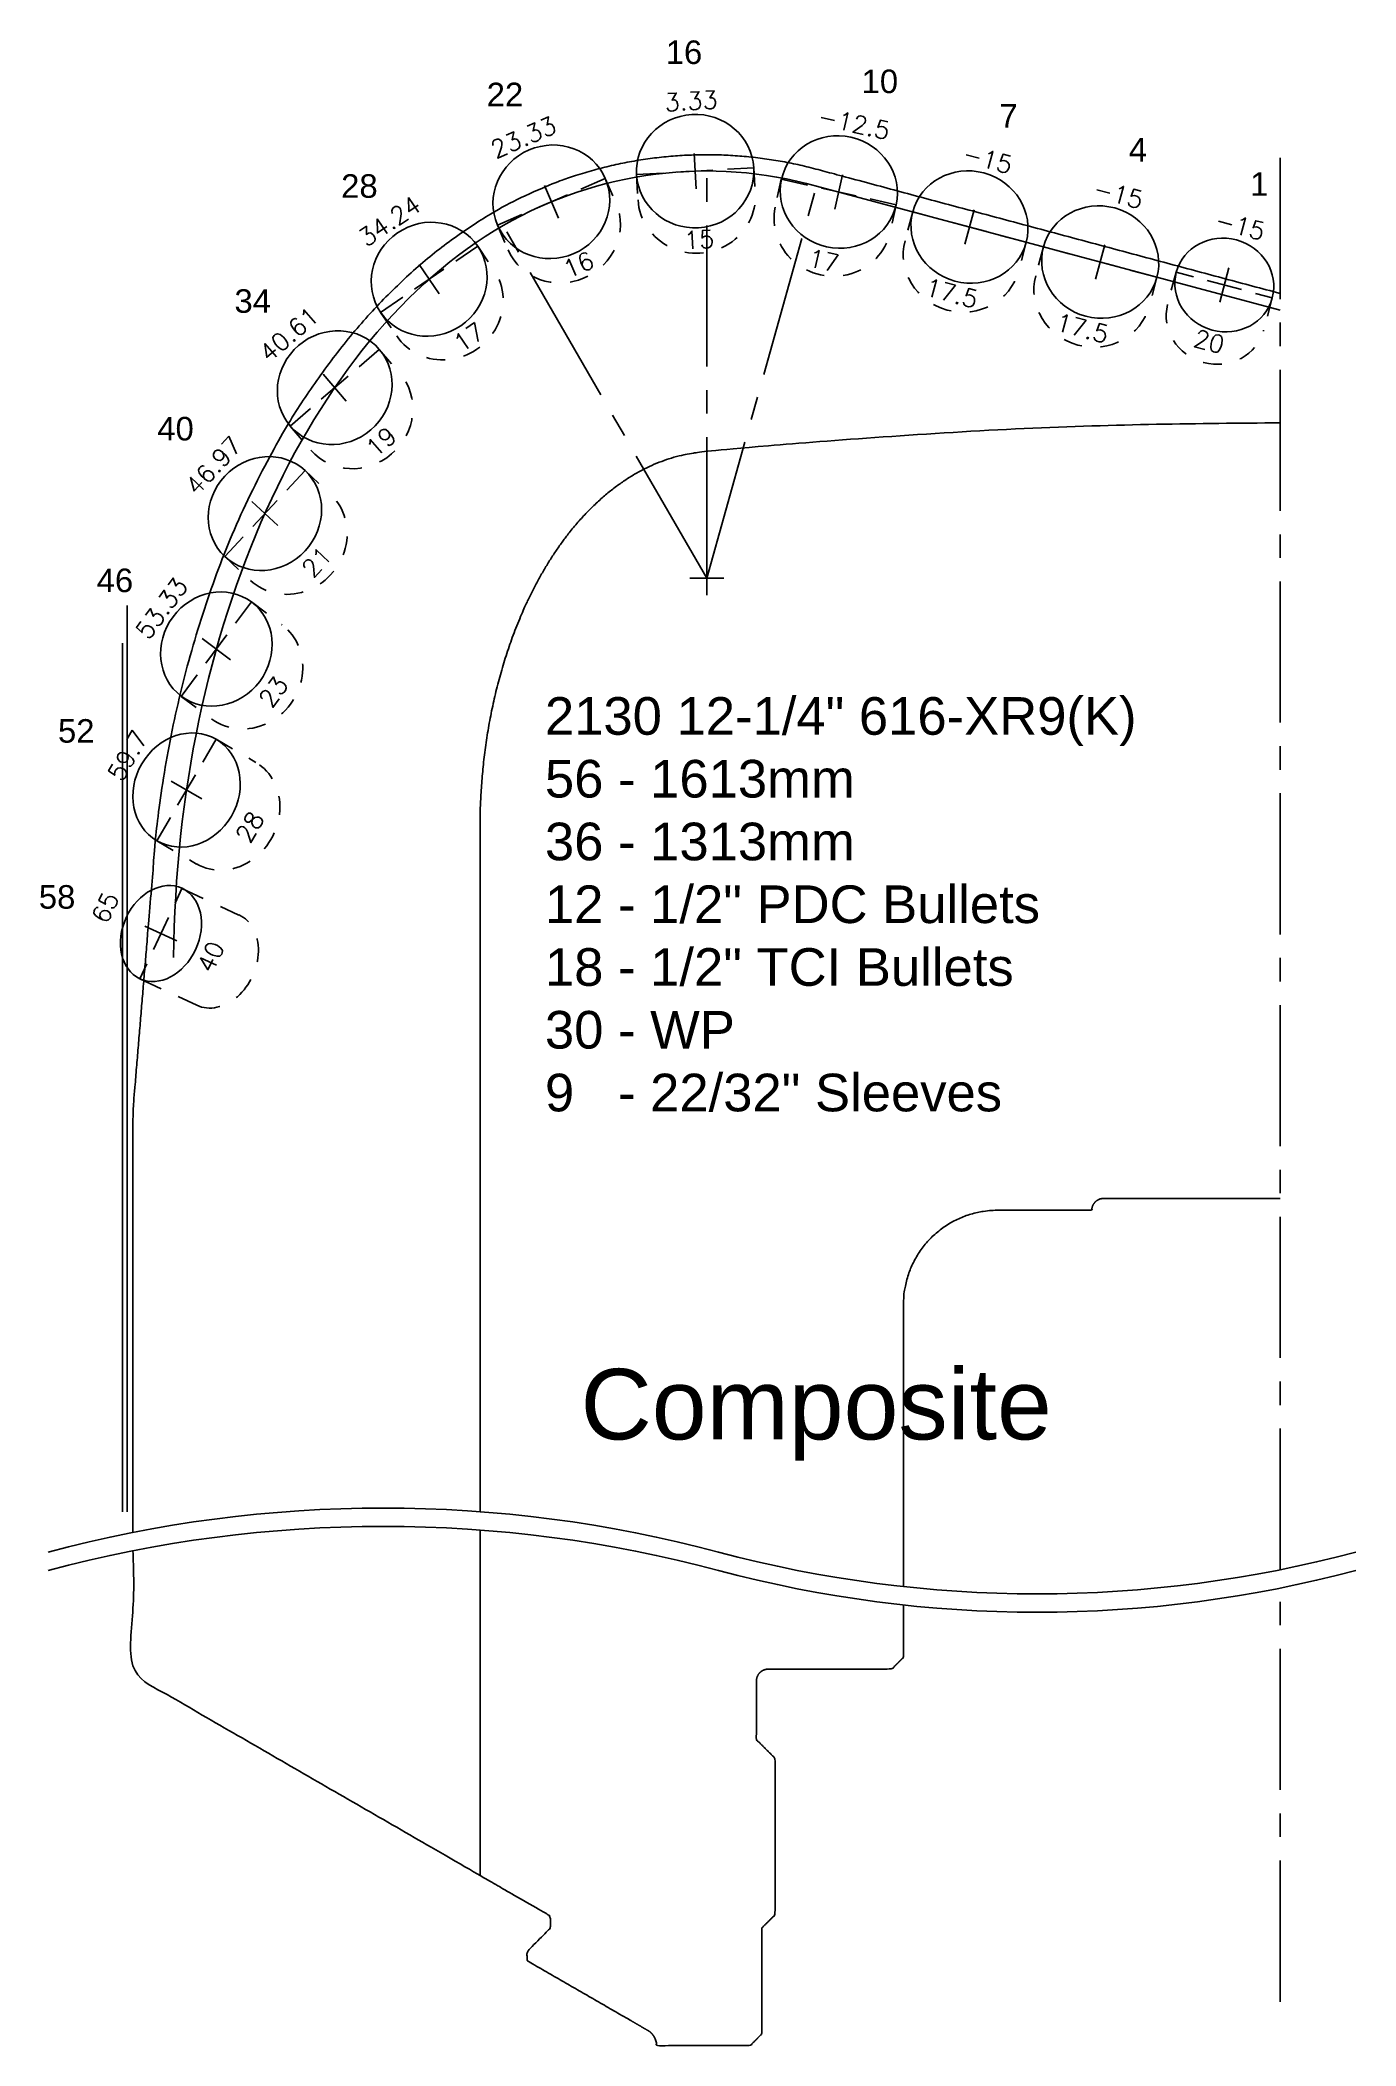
# Model space of a CAD drawing. Header units: inches. Extents: x -34 to 55.4, y 0 to 22.
# Drawn here: x 35.57 to 42.56, y 9.28 to 19.94 of the extents above; entities that cross this region are included whole.
import ezdxf
from ezdxf.enums import TextEntityAlignment as Align

# ---------------------------------------------------------------- set-up
doc = ezdxf.new("R2010")
doc.units = ezdxf.units.IN
doc.header["$MEASUREMENT"] = 0
doc.linetypes.add('CENTER2', pattern=[1.125, 0.75, -0.125, 0.125, -0.125])
doc.linetypes.add('HIDDEN2', pattern=[0.1875, 0.125, -0.0625])
for name, color, linetype in [('Blade1', 30, 'Continuous'), ('CLine', 5, 'CENTER2'), ('TEXT', 3, 'Continuous')]:
    doc.layers.add(name, color=color, linetype=linetype)
doc.styles.add('RomanS', font='romans')
doc.styles.get("Standard").update_dxf_attribs({"font": 'arial.ttf'})

msp = doc.modelspace()

# ---------------------------------------------------------------- texts
at = {"layer": 'Blade1'}
for s, p in [('16', (38.88979, 19.80873)), ('10', (39.93034, 19.65408)), ('22', (37.93868, 19.58432)), ('7', (40.66257, 19.47039)), ('4', (41.34985, 19.29067)), ('28', (37.16543, 19.09807)), ('1', (41.9945, 19.10872)), ('34', (36.59874, 18.48693)), ('40', (36.18868, 17.80903)), ('46', (35.86667, 17.00328)), ('52', (35.66129, 16.20346)), ('58', (35.55937, 15.32164))]:
    msp.add_text(s, height=0.125, dxfattribs=at).set_placement(p)
at = {"layer": 'TEXT', "insert": (38.24822, 16.44539), "char_height": 0.2, "attachment_point": 1}
msp.add_mtext_dynamic_manual_height_columns('2130 12-1/4" 616-XR9(K)\\P56 - 1613mm\\P36 - 1313mm\\P12 - 1/2" PDC Bullets\\P18 - 1/2" TCI Bullets\\P30 - WP\\P9   - 22/32" Sleeves', width=3.7717987, gutter_width=1, heights=[0], dxfattribs=at)

# ---------------------------------------------------------------- blocks, each defined once
blk = doc.blocks.new('CMark')
at = {"layer": 'CLine'}
for p, q in [((-0.094, 0), (0.094, 0)), ((0, 0.094), (0, -0.094))]:
    blk.add_line(p, q, dxfattribs=at)
blk = doc.blocks.new('1313@20')
for p, q in [((-0.17, 0), (-0.265, 0)), ((0.171, 0), (0.264, 0))]:
    blk.add_line(p, q)
at = {"color": 8, "linetype": 'HIDDEN2', "ltscale": 0.5}
blk.add_line((-0.265, 0), (-0.265, -0.178), dxfattribs=at)
at = {"color": 8, "linetype": 'HIDDEN2', "ltscale": 0.5, "flags": 128}
blk.add_lwpolyline([(0.264, 0), (0.264, -0.178)], dxfattribs=at)
blk.add_ellipse((0, 0), major_axis=(0.264, 0), ratio=0.939693)
at = {"color": 8, "linetype": 'HIDDEN2', "ltscale": 0.5}
blk.add_ellipse((0, -0.178), major_axis=(0.264, 0), ratio=0.939693, start_param=3.141593, end_param=6.283185, dxfattribs=at)
blk.add_blockref('CMark', (0, 0))
at = {"style": 'RomanS'}
blk.add_text('20', height=0.094, dxfattribs=at).set_placement((0, -0.311), align=Align.MIDDLE_CENTER)
blk.add_attdef('ANG', text='', height=0.094, dxfattribs=at).set_placement((0, 0.251), align=Align.BOTTOM_CENTER)
blk = doc.blocks.new('1613@15')
for p, q in [((-0.17, 0), (-0.312, 0)), ((0.171, 0), (0.312, 0))]:
    blk.add_line(p, q)
at = {"color": 8, "linetype": 'HIDDEN2', "ltscale": 0.5}
blk.add_line((-0.312, 0), (-0.312, -0.135), dxfattribs=at)
at = {"color": 8, "linetype": 'HIDDEN2', "ltscale": 0.5, "flags": 128}
blk.add_lwpolyline([(0.312, 0), (0.312, -0.135)], dxfattribs=at)
blk.add_ellipse((0, 0), major_axis=(-0.312, 0), ratio=0.965926, start_param=-3.141592653589793, end_param=3.141592653589793)
at = {"color": 8, "linetype": 'HIDDEN2', "ltscale": 0.5}
blk.add_ellipse((0, -0.135), major_axis=(-0.312, 0), ratio=0.965926, start_param=0, end_param=3.141593, dxfattribs=at)
blk.add_blockref('CMark', (0, 0))
at = {"style": 'RomanS'}
blk.add_text('15', height=0.094, dxfattribs=at).set_placement((0, -0.364), align=Align.MIDDLE_CENTER)
blk.add_attdef('ANG', text='', height=0.094, dxfattribs=at).set_placement((0, 0.298), align=Align.BOTTOM_CENTER)
blk = doc.blocks.new('1313@40')
for p, q in [((-0.265, 0), (-0.177, 0)), ((0.177, 0), (0.264, 0))]:
    blk.add_line(p, q)
at = {"color": 8, "linetype": 'HIDDEN2'}
for p, q in [((-0.265, 0), (-0.265, -0.334)), ((0.264, 0), (0.264, -0.334))]:
    blk.add_line(p, q, dxfattribs=at)
blk.add_ellipse((0, 0), major_axis=(0.265, 0), ratio=0.765974)
blk.add_ellipse((0, -0.334), major_axis=(-0.265, 0), ratio=0.765974, start_param=0, end_param=3.141593, dxfattribs=at)
blk.add_blockref('CMark', (0, 0))
at = {"style": 'RomanS'}
blk.add_text('40', height=0.094, dxfattribs=at).set_placement((0, -0.292), align=Align.MIDDLE_CENTER)
blk.add_attdef('ANG', text='', height=0.094, dxfattribs=at).set_placement((0, 0.251), align=Align.BOTTOM_CENTER)
blk = doc.blocks.new('1613@28')
for p, q in [((-0.17, 0), (-0.313, 0)), ((0.171, 0), (0.312, 0))]:
    blk.add_line(p, q)
at = {"color": 8, "linetype": 'HIDDEN2', "ltscale": 0.5}
blk.add_line((-0.313, 0), (-0.313, -0.244), dxfattribs=at)
at = {"color": 8, "linetype": 'HIDDEN2', "ltscale": 0.5, "flags": 128}
blk.add_lwpolyline([(0.312, 0), (0.312, -0.244)], dxfattribs=at)
blk.add_ellipse((0, 0), major_axis=(-0.312, 0), ratio=0.882944, start_param=3.141593, end_param=9.424778)
at = {"color": 8, "linetype": 'HIDDEN2', "ltscale": 0.5}
blk.add_ellipse((0, -0.244), major_axis=(-0.312, 0), ratio=0.882944, start_param=0, end_param=3.141593, dxfattribs=at)
blk.add_blockref('CMark', (0, 0))
at = {"style": 'RomanS'}
blk.add_text('28', height=0.094, dxfattribs=at).set_placement((0, -0.389), align=Align.MIDDLE_CENTER)
blk.add_attdef('ANG', text='', height=0.094, dxfattribs=at).set_placement((0, 0.287), align=Align.BOTTOM_CENTER)
blk = doc.blocks.new('1613@23')
for p, q in [((-0.17, 0), (-0.313, 0)), ((0.171, 0), (0.312, 0))]:
    blk.add_line(p, q)
at = {"color": 8, "linetype": 'HIDDEN2', "ltscale": 0.5}
blk.add_line((-0.313, 0), (-0.313, -0.203), dxfattribs=at)
at = {"color": 8, "linetype": 'HIDDEN2', "ltscale": 0.5, "flags": 128}
blk.add_lwpolyline([(0.312, 0), (0.312, -0.203)], dxfattribs=at)
blk.add_ellipse((0, 0), major_axis=(-0.312, 0), ratio=0.920512, start_param=3.141593, end_param=9.424778)
at = {"color": 8, "linetype": 'HIDDEN2', "ltscale": 0.5}
blk.add_ellipse((0, -0.203), major_axis=(-0.312, 0), ratio=0.920512, start_param=0, end_param=3.141593, dxfattribs=at)
blk.add_blockref('CMark', (0, 0))
at = {"style": 'RomanS'}
blk.add_text('23', height=0.094, dxfattribs=at).set_placement((-0.001, -0.379), align=Align.MIDDLE_CENTER)
blk.add_attdef('ANG', text='', height=0.094, dxfattribs=at).set_placement((0, 0.287), align=Align.BOTTOM_CENTER)
blk = doc.blocks.new('1613@21')
for p, q in [((-0.17, 0), (-0.313, 0)), ((0.171, 0), (0.312, 0))]:
    blk.add_line(p, q)
at = {"color": 8, "linetype": 'HIDDEN2', "ltscale": 0.5}
blk.add_line((-0.313, 0), (-0.313, -0.186), dxfattribs=at)
at = {"color": 8, "linetype": 'HIDDEN2', "ltscale": 0.5, "flags": 128}
blk.add_lwpolyline([(0.312, 0), (0.312, -0.186)], dxfattribs=at)
blk.add_ellipse((0, 0), major_axis=(-0.312, 0), ratio=0.933568, start_param=3.141593, end_param=9.424778)
at = {"color": 8, "linetype": 'HIDDEN2', "ltscale": 0.5}
blk.add_ellipse((0, -0.186), major_axis=(-0.312, 0), ratio=0.933568, start_param=0, end_param=3.141593, dxfattribs=at)
blk.add_blockref('CMark', (0, 0))
at = {"style": 'RomanS'}
blk.add_text('21', height=0.094, dxfattribs=at).set_placement((0, -0.377), align=Align.MIDDLE_CENTER)
blk.add_attdef('ANG', text='', height=0.094, dxfattribs=at).set_placement((0, 0.298), align=Align.BOTTOM_CENTER)
blk = doc.blocks.new('1613@19')
for p, q in [((-0.17, 0), (-0.313, 0)), ((0.171, 0), (0.312, 0))]:
    blk.add_line(p, q)
at = {"color": 8, "linetype": 'HIDDEN2', "ltscale": 0.5}
blk.add_line((-0.313, 0), (-0.313, -0.169), dxfattribs=at)
at = {"color": 8, "linetype": 'HIDDEN2', "ltscale": 0.5, "flags": 128}
blk.add_lwpolyline([(0.312, 0), (0.312, -0.169)], dxfattribs=at)
at = {"extrusion": (0, 0, -1)}
blk.add_ellipse((0, 0), major_axis=(-0.312, 0), ratio=0.945519, start_param=3.141593, end_param=9.424778, dxfattribs=at)
at = {"color": 8, "linetype": 'HIDDEN2', "ltscale": 0.5}
blk.add_ellipse((0, -0.169), major_axis=(0.312, 0), ratio=0.945519, start_param=3.141593, end_param=6.283185, dxfattribs=at)
blk.add_blockref('CMark', (0, 0))
at = {"style": 'RomanS'}
blk.add_text('19', height=0.094, dxfattribs=at).set_placement((0, -0.379), align=Align.MIDDLE_CENTER)
blk.add_attdef('ANG', text='', height=0.094, dxfattribs=at).set_placement((0, 0.298), align=Align.BOTTOM_CENTER)
blk = doc.blocks.new('1613@17')
for p, q in [((-0.17, 0), (-0.313, 0)), ((0.171, 0), (0.312, 0))]:
    blk.add_line(p, q)
at = {"color": 8, "linetype": 'HIDDEN2', "ltscale": 0.5}
blk.add_line((-0.313, 0), (-0.313, -0.152), dxfattribs=at)
at = {"color": 8, "linetype": 'HIDDEN2', "ltscale": 0.5, "flags": 128}
blk.add_lwpolyline([(0.312, 0), (0.312, -0.152)], dxfattribs=at)
blk.add_ellipse((0, 0), major_axis=(-0.312, 0), ratio=0.95632, start_param=3.141593, end_param=9.424778)
at = {"color": 8, "linetype": 'HIDDEN2', "ltscale": 0.5}
blk.add_ellipse((0, -0.152), major_axis=(-0.312, 0), ratio=0.95632, start_param=0, end_param=3.141593, dxfattribs=at)
blk.add_blockref('CMark', (0, 0))
at = {"style": 'RomanS'}
blk.add_text('17', height=0.094, dxfattribs=at).set_placement((0.001, -0.373), align=Align.MIDDLE_CENTER)
blk.add_attdef('ANG', text='', height=0.094, dxfattribs=at).set_placement((0, 0.298), align=Align.BOTTOM_CENTER)
blk = doc.blocks.new('1613@16')
for p, q in [((-0.17, 0), (-0.312, 0)), ((0.171, 0), (0.312, 0))]:
    blk.add_line(p, q)
at = {"color": 8, "linetype": 'HIDDEN2', "ltscale": 0.5}
blk.add_line((-0.312, 0), (-0.312, -0.143), dxfattribs=at)
at = {"color": 8, "linetype": 'HIDDEN2', "ltscale": 0.5, "flags": 128}
blk.add_lwpolyline([(0.312, 0), (0.312, -0.143)], dxfattribs=at)
at = {"extrusion": (0, 0, -1)}
blk.add_ellipse((0, 0), major_axis=(-0.312, 0), ratio=0.961248, start_param=-3.141592653589793, end_param=3.141592653589793, dxfattribs=at)
at = {"color": 8, "linetype": 'HIDDEN2', "ltscale": 0.5}
blk.add_ellipse((0, -0.143), major_axis=(0.312, 0), ratio=0.953717, start_param=3.141593, end_param=6.283185, dxfattribs=at)
blk.add_blockref('CMark', (0, 0))
at = {"style": 'RomanS'}
blk.add_text('16', height=0.094, dxfattribs=at).set_placement((0, -0.364), align=Align.MIDDLE_CENTER)
blk.add_attdef('ANG', text='', height=0.094, dxfattribs=at).set_placement((0, 0.298), align=Align.BOTTOM_CENTER)
blk = doc.blocks.new('1613@17.5')
for p, q in [((-0.17, 0), (-0.312, 0)), ((0.171, 0), (0.312, 0))]:
    blk.add_line(p, q)
at = {"color": 8, "linetype": 'HIDDEN2', "ltscale": 0.5}
blk.add_line((-0.312, 0), (-0.312, -0.159), dxfattribs=at)
at = {"color": 8, "linetype": 'HIDDEN2', "ltscale": 0.5, "flags": 128}
blk.add_lwpolyline([(0.312, 0), (0.312, -0.159)], dxfattribs=at)
at = {"extrusion": (0, 0, -1)}
blk.add_ellipse((0, 0), major_axis=(-0.312, 0), ratio=0.953717, start_param=-3.141592653589793, end_param=3.141592653589793, dxfattribs=at)
at = {"color": 8, "linetype": 'HIDDEN2', "ltscale": 0.5}
blk.add_ellipse((0, -0.159), major_axis=(0.312, 0), ratio=0.953717, start_param=3.141593, end_param=6.283185, dxfattribs=at)
blk.add_blockref('CMark', (0, 0))
at = {"style": 'RomanS'}
blk.add_text('17.5', height=0.094, dxfattribs=at).set_placement((0, -0.364), align=Align.MIDDLE_CENTER)
blk.add_attdef('ANG', text='', height=0.094, dxfattribs=at).set_placement((0, 0.298), align=Align.BOTTOM_CENTER)

# ---------------------------------------------------------------- linework, layer by layer
at = {"color": 1}
for p, q in [((42.15334, 18.50056), (39.69042, 19.16049)), ((36.02834, 16.93138), (36.02834, 12.11695)), ((36.00334, 16.73147), (36.00334, 12.11695))]:
    msp.add_line(p, q, dxfattribs=at)
for points in [[(35.60837, 11.90401, -0.1312544), (39.16954, 11.90401, 0.1312544), (42.55649, 11.90401)], [(35.60837, 11.80651, -0.1312544), (39.16954, 11.80651, 0.1312544), (42.55649, 11.80651)]]:
    msp.add_lwpolyline(points, format="xyb")
msp.add_arc((39.10805, 17.07666), 2.16369, 74.385854, 120.000661, dxfattribs=at)
msp.add_ellipse((38.93734, 15.00056), major_axis=(0, 4.20382), ratio=0.63323358, start_param=0.34934467, end_param=1.55616141, dxfattribs=at)
at = {"color": 7, "linetype": 'Continuous'}
msp.add_open_spline([(37.90334, 12.02102), (37.90334, 11.10354), (37.90334, 10.18606)], degree=2, dxfattribs=at)
msp.add_rational_spline([(36.05959, 11.91094), (36.05959, 11.58074), (36.05959, 11.25055), (36.98146, 10.7183), (37.90334, 10.18606), (38.08302, 10.08231), (38.26271, 9.97857), (38.27834, 9.96955), (38.27834, 9.95151), (38.27834, 9.93575), (38.27834, 9.91999), (38.27834, 9.90705), (38.26918, 9.8979), (38.21126, 9.83997), (38.15334, 9.78205), (38.15334, 9.75758), (38.15334, 9.7331), (38.47365, 9.54817), (38.79396, 9.36324), (38.84084, 9.33618), (38.84084, 9.28205), (39.08959, 9.28205), (39.33834, 9.28205), (39.36959, 9.3133), (39.40084, 9.34455), (39.40084, 9.6258), (39.40084, 9.90705), (39.43591, 9.94212), (39.47099, 9.9772), (39.47099, 10.39267), (39.47099, 10.80815), (39.42154, 10.8576), (39.37209, 10.90705), (39.37209, 11.0633), (39.37209, 11.21955), (39.37209, 11.28205), (39.43459, 11.28205), (39.76271, 11.28205), (40.09084, 11.28205), (40.12209, 11.3133), (40.15334, 11.34455), (40.15334, 11.48363), (40.15334, 11.62272)], [1, 1, 1, 1, 1, 1, 1, 0.866025403784, 1, 1, 1, 0.923879532511, 1, 1, 1, 1, 1, 1, 1, 0.866025403784, 1, 1, 1, 1, 1, 1, 1, 1, 1, 1, 1, 1, 1, 1, 1, 0.707106781187, 1, 1, 1, 1, 1, 1, 1], degree=2, knots=[4.59383811, 4.59383811, 4.59383811, 4.8139707, 4.8139707, 5.8139707, 5.8139707, 6.8139707, 6.8139707, 7.86116825, 7.86116825, 8.86116825, 8.86116825, 9.64656642, 9.64656642, 10.64656642, 10.64656642, 11.64656642, 11.64656642, 12.64656642, 12.64656642, 13.69376397, 13.69376397, 14.69376397, 14.69376397, 15.69376397, 15.69376397, 16.69376397, 16.69376397, 17.69376397, 17.69376397, 18.69376397, 18.69376397, 19.69376397, 19.69376397, 20.69376397, 20.69376397, 22.26456029, 22.26456029, 23.26456029, 23.26456029, 24.26456029, 24.26456029, 24.41291801, 24.41291801, 24.41291801], dxfattribs=at)
at = {"layer": 'CLine'}
for p, q in [((42.15334, 11.80984), (42.15334, 19.32666)), ((39.10805, 17.07666), (39.10805, 19.24034)), ((39.10805, 17.07666), (39.69042, 19.16049)), ((39.10805, 17.07666), (38.02618, 18.95045)), ((39.10805, 16.98666), (39.10805, 17.16666)), ((39.01805, 17.07666), (39.19805, 17.07666)), ((42.15334, 9.5153), (42.15334, 11.71234))]:
    msp.add_line(p, q, dxfattribs=at)

# ---------------------------------------------------------------- block references
at = {"layer": 'Blade1'}
for name, p, rotation, values in [('1613@15', (39.04655, 19.23947), 3.33, {'ANG': '3.33'}), ('1613@16', (38.28246, 19.07664), 23.33, {'ANG': '23.33'}), ('1613@17', (39.80948, 19.12859), 347.5, {'ANG': '-12.5'}), ('1613@17.5', (40.50374, 18.94256), 345, {'ANG': '-15'}), ('1613@17', (37.63315, 18.66529), 34.24, {'ANG': '34.24'}), ('1613@17.5', (41.198, 18.75654), 345, {'ANG': '-15'}), ('1313@20', (41.85759, 18.63467), 345, {'ANG': '-15'}), ('1613@19', (37.1316, 18.08931), 40.61, {'ANG': '40.61'}), ('1613@21', (36.76072, 17.42069), 46.97, {'ANG': '46.97'}), ('1613@23', (36.50271, 16.70055), 53.33, {'ANG': '53.33'}), ('1613@28', (36.34441, 15.95198), 59.7, {'ANG': '59.7'}), ('1313@40', (36.20836, 15.18966), 65, {'ANG': '65'})]:
    msp.add_blockref(name, p, dxfattribs=dict(at, rotation=rotation)).add_auto_attribs(values)

msp.set_redraw_order([(e.dxf.handle, doc.entitydb.next_handle()) for e in msp.query("TEXT MTEXT ATTDEF DIMENSION ARC_DIMENSION")])  # texts and dimensions are drawn at this point

# ---------------------------------------------------------------- next in the draw order: texts
at = {"layer": 'TEXT', "insert": (38.4376, 12.87709), "char_height": 0.375, "attachment_point": 1, "bg_fill": 3, "box_fill_scale": 1.5, "bg_fill_color": 256, "bg_fill_transparency": 0}
msp.add_mtext_dynamic_manual_height_columns('Composite', width=3.4893174, gutter_width=1, heights=[0], dxfattribs=at)

# ---------------------------------------------------------------- next in the draw order: linework, layer by layer
at = {"color": 7, "linetype": 'Continuous'}
for points, weights, knots in [([(42.15334, 18.59004), (40.92186, 18.92002), (39.69039, 19.24999), (38.79016, 19.4912), (37.98304, 19.02521), (36.46709, 18.14998), (36.18459, 15.75055), (36.12209, 15.00055), (36.05959, 14.25055), (36.05959, 13.1295), (36.05959, 12.00845)], [1, 1, 1, 0.923879532511, 1, 0.870644037793, 1, 1, 1, 1, 1], [0, 0, 0, 1, 1, 1.78539816, 1.78539816, 2.8139707, 2.8139707, 3.8139707, 3.8139707, 4.56133678, 4.56133678, 4.56133678]), ([(42.15334, 17.90254), (40.60978, 17.90254), (39.07412, 17.74653), (37.90334, 17.62758), (37.90334, 15.75055), (37.90334, 13.93453), (37.90334, 12.11852)], [1, 0.998718816066, 1, 0.729167696986, 1, 1, 1], [0, 0, 0, 0.10125049, 0.10125049, 1.60863326, 1.60863326, 2.26134781, 2.26134781, 2.26134781]), ([(40.15334, 11.72022), (40.15334, 12.46989), (40.15334, 13.21955), (40.15334, 13.71955), (40.65334, 13.71955), (40.90334, 13.71955), (41.15334, 13.71955), (41.15334, 13.74544), (41.17164, 13.76374), (41.18995, 13.78205), (41.21584, 13.78205), (41.68459, 13.78205), (42.15334, 13.78205)], [1, 1, 1, 0.707106781187, 1, 1, 1, 0.923879532511, 1, 0.923879532511, 1, 1, 1], [24.46492013, 24.46492013, 24.46492013, 25.26456029, 25.26456029, 26.83535662, 26.83535662, 27.83535662, 27.83535662, 28.62075478, 28.62075478, 29.40615295, 29.40615295, 30.40615295, 30.40615295, 30.40615295])]:
    msp.add_rational_spline(points, weights, degree=2, knots=knots, dxfattribs=at)

doc.saveas('drawing.dxf')
